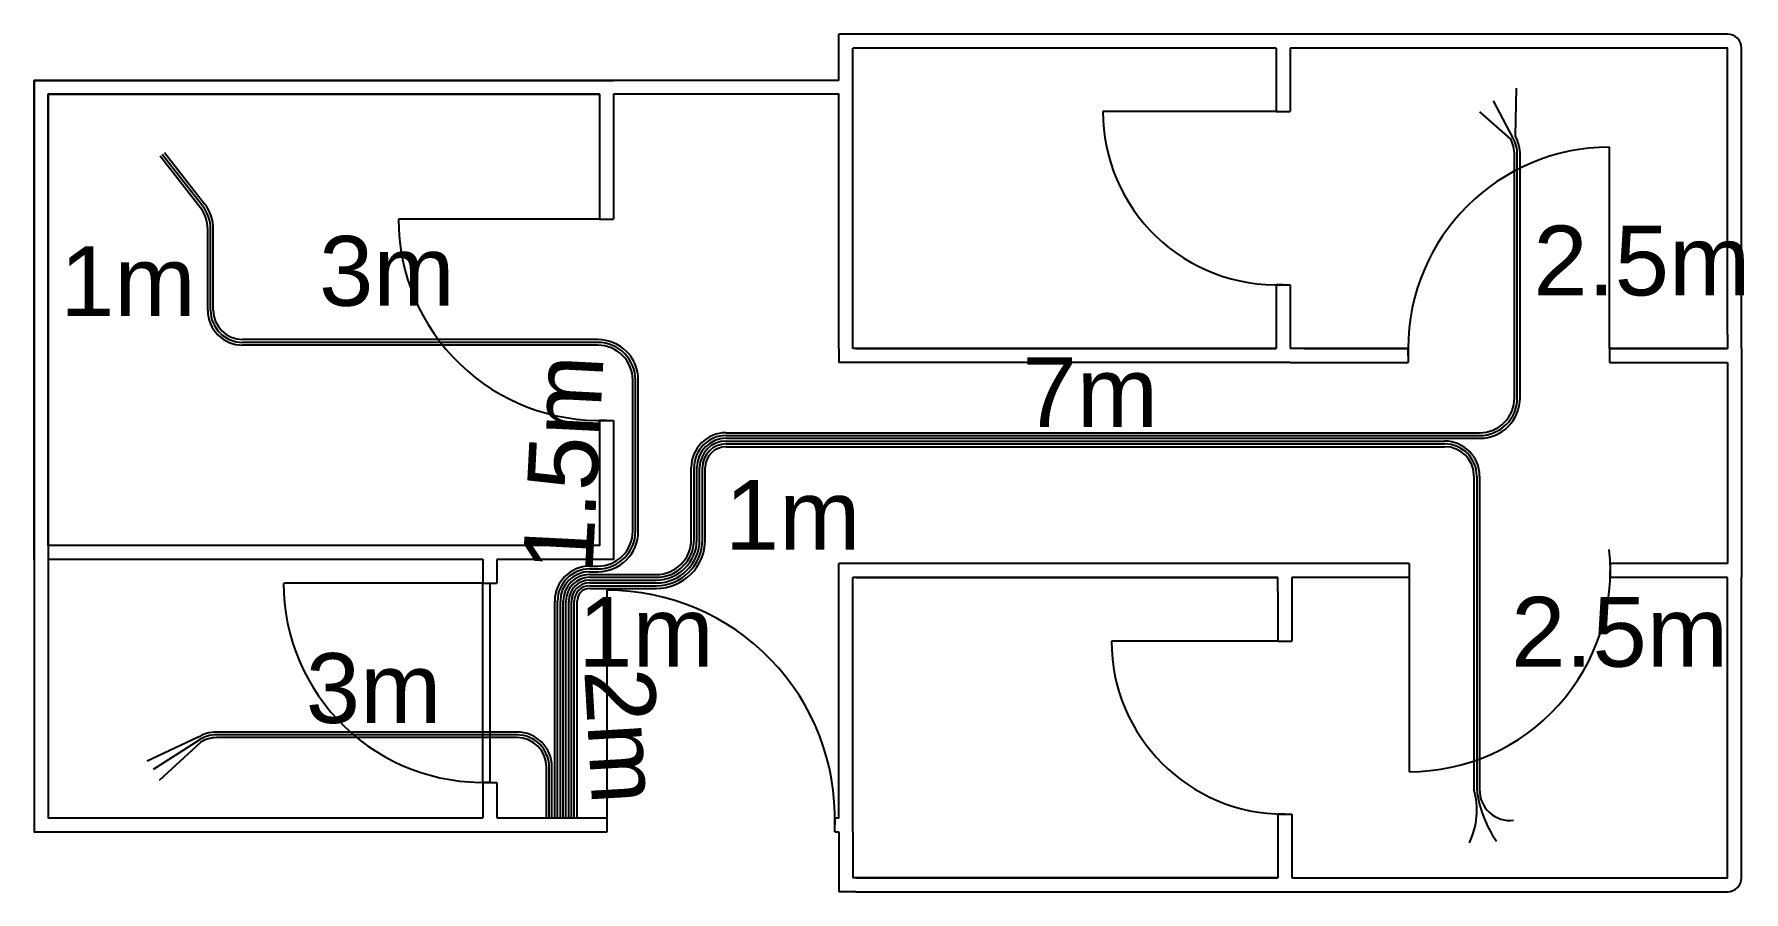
# Model space of a CAD drawing. Header units: millimetres. Extents: x -1169 to 5536, y 114 to 7943.
# Drawn here: x 3495.97 to 3508.21, y 4936.28 to 4942.42 of the extents above; entities that cross this region are included whole.
import ezdxf

# ---------------------------------------------------------------- set-up
doc = ezdxf.new("R2010")
doc.units = ezdxf.units.MM
doc.layers.add('canalizacion secundaria', color=5, linetype='Continuous')
doc.layers.add('cint', color=76, linetype='Continuous')
doc.styles.get("Standard").update_dxf_attribs({"font": 'arial.ttf'})

# ---------------------------------------------------------------- blocks, each defined once
blk = doc.blocks.new('dibujo4 (1)')
for p, q in [((1738.675, 2353.978), (1738.575, 2353.978)), ((1738.575, 2353.878), (1738.575, 2353.978)), ((1741.805, 2353.978), (1738.675, 2353.978)), ((1738.575, 2353.647), (1738.575, 2353.878)), ((1741.705, 2353.878), (1738.675, 2353.878)), ((1738.675, 2353.647), (1738.675, 2353.878)), ((1736.962, 2353.547), (1736.962, 2352.652)), ((1741.705, 2353.423), (1740.465, 2353.423)), ((1741.705, 2353.423), (1741.805, 2353.423)), ((1744.09, 2351.728), (1744.09, 2353.168)), ((1736.862, 2352.652), (1735.422, 2352.652)), ((1736.862, 2352.652), (1736.962, 2352.652)), ((1741.705, 2352.183), (1741.805, 2352.183)), ((1741.705, 2352.183), (1741.705, 2351.728)), ((1744.936, 2351.828), (1744.936, 2351.728)), ((1738.575, 2351.728), (1738.575, 2351.628)), ((1741.705, 2351.728), (1738.675, 2351.728)), ((1738.696, 2351.728), (1741.705, 2351.728)), ((1741.905, 2351.728), (1741.805, 2351.728)), ((1741.905, 2351.728), (1742.65, 2351.728)), ((1742.65, 2351.728), (1741.905, 2351.728)), ((1742.65, 2351.728), (1742.65, 2351.628)), ((1744.936, 2351.728), (1744.09, 2351.728)), ((1744.09, 2351.728), (1744.936, 2351.728)), ((1744.09, 2351.728), (1744.09, 2351.628)), ((1745.036, 2351.728), (1745.036, 2350.088)), ((1738.696, 2351.628), (1738.575, 2351.628)), ((1741.805, 2351.628), (1742.65, 2351.628)), ((1744.09, 2351.628), (1744.936, 2351.628)), ((1744.936, 2351.628), (1744.936, 2350.188)), ((1736.862, 2351.212), (1736.962, 2351.212)), ((1736.962, 2351.212), (1736.962, 2350.216)), ((1736.026, 2350.219), (1736.026, 2350.047)), ((1736.126, 2350.216), (1736.126, 2350.047)), ((1738.696, 2350.188), (1738.575, 2350.188)), ((1738.575, 2350.088), (1738.575, 2350.188)), ((1741.816, 2350.188), (1738.696, 2350.188)), ((1742.656, 2350.188), (1741.816, 2350.188)), ((1742.656, 2350.188), (1742.656, 2350.088)), ((1744.936, 2350.188), (1744.096, 2350.188)), ((1744.096, 2350.188), (1744.096, 2350.088)), ((1736.026, 2350.047), (1734.601, 2350.047)), ((1736.026, 2350.047), (1736.126, 2350.047)), ((1736.917, 2348.367), (1736.917, 2349.996)), ((1741.716, 2350.088), (1738.675, 2350.088)), ((1741.716, 2350.088), (1738.696, 2350.088)), ((1741.716, 2349.988), (1741.716, 2350.088)), ((1742.656, 2350.088), (1741.816, 2350.088)), ((1742.656, 2350.088), (1741.816, 2350.088)), ((1742.656, 2350.088), (1742.656, 2348.697)), ((1744.936, 2350.088), (1744.096, 2350.088)), ((1744.936, 2350.088), (1744.096, 2350.088)), ((1741.716, 2349.633), (1740.526, 2349.633)), ((1741.716, 2349.633), (1741.816, 2349.633)), ((1736.026, 2348.621), (1736.026, 2348.367)), ((1736.026, 2348.621), (1736.126, 2348.621)), ((1736.126, 2348.621), (1736.126, 2348.367)), ((1741.716, 2348.393), (1741.816, 2348.393)), ((1736.917, 2348.267), (1736.917, 2348.367)), ((1738.546, 2348.267), (1738.546, 2348.367)), ((1738.575, 2348.267), (1738.575, 2347.938)), ((1738.675, 2348.267), (1738.675, 2347.938)), ((1741.716, 2348.038), (1741.716, 2347.938)), ((1738.575, 2347.938), (1738.575, 2347.838)), ((1738.696, 2347.838), (1738.575, 2347.838))]:
    blk.add_line(p, q)
for points in [[(1745.036, 2351.728), (1745.036, 2353.878, 0.414214), (1744.936, 2353.978), (1741.805, 2353.978)], [(1738.696, 2347.838), (1744.936, 2347.838, 0.414214), (1745.036, 2347.938), (1745.036, 2350.088)]]:
    blk.add_lwpolyline(points, format="xyb")
for points in [[(1741.705, 2353.878), (1741.705, 2353.423)], [(1744.936, 2351.828), (1744.936, 2353.878), (1741.805, 2353.878)], [(1741.805, 2353.878), (1741.805, 2353.423)], [(1738.575, 2353.647), (1732.815, 2353.647), (1732.815, 2348.267), (1736.917, 2348.267)], [(1732.815, 2350.216), (1732.815, 2353.647), (1736.962, 2353.647)], [(1736.862, 2351.212), (1736.862, 2350.316), (1732.915, 2350.316), (1732.915, 2353.547), (1736.862, 2353.547), (1736.862, 2352.652)], [(1736.862, 2353.547), (1732.915, 2353.547), (1732.915, 2348.367), (1736.026, 2348.367)], [(1738.575, 2351.728), (1738.575, 2353.547), (1736.962, 2353.547)], [(1736.962, 2353.547), (1736.962, 2352.652)], [(1738.675, 2351.728), (1738.675, 2353.647)], [(1741.705, 2353.423), (1741.755, 2353.423)], [(1736.862, 2352.652), (1736.912, 2352.652)], [(1741.755, 2352.184), (1741.755, 2352.183), (1741.705, 2352.183)], [(1741.805, 2352.183), (1741.805, 2351.728)], [(1741.705, 2351.728), (1738.696, 2351.728)], [(1742.651, 2351.678), (1742.65, 2351.678), (1742.65, 2351.728)], [(1744.09, 2351.728), (1744.09, 2351.678)], [(1741.805, 2351.628), (1738.696, 2351.628)], [(1736.962, 2351.212), (1736.962, 2350.216), (1736.126, 2350.216)], [(1736.912, 2351.212), (1736.912, 2351.212), (1736.862, 2351.212)], [(1736.026, 2350.216), (1732.915, 2350.216)], [(1742.656, 2350.138), (1742.656, 2350.088)], [(1744.096, 2350.088), (1744.096, 2350.138)], [(1738.546, 2348.367), (1738.575, 2348.367), (1738.575, 2350.088)], [(1738.675, 2348.267), (1738.675, 2350.088)], [(1738.696, 2350.088), (1741.716, 2350.088)], [(1741.716, 2349.988), (1741.716, 2349.633)], [(1741.816, 2350.088), (1741.816, 2349.633)], [(1741.816, 2347.938), (1744.936, 2347.938), (1744.936, 2350.088)], [(1741.716, 2349.633), (1741.766, 2349.633)], [(1741.766, 2348.393), (1741.716, 2348.393), (1741.716, 2348.394)], [(1741.716, 2348.393), (1741.716, 2348.038)], [(1741.816, 2348.393), (1741.816, 2347.938)], [(1736.126, 2348.367), (1736.917, 2348.367)], [(1736.917, 2348.317), (1736.917, 2348.367)], [(1738.546, 2348.367), (1738.546, 2348.317), (1738.545, 2348.317)], [(1738.546, 2348.267), (1738.575, 2348.267)], [(1741.716, 2347.938), (1738.675, 2347.938)], [(1738.696, 2347.938), (1741.716, 2347.938)]]:
    blk.add_lwpolyline(points)
blk.add_lwpolyline([(1736.026, 2350.047), (1736.076, 2350.047), (1736.076, 2348.621), (1736.026, 2348.621)], close=True)
for centre, radius, start, end in [((1741.705, 2353.423), 1.24, 180, 272.3109), ((1744.09, 2351.728), 1.44, 90, 180), ((1736.862, 2352.652), 1.44, 180, 271.9898), ((1736.026, 2350.047), 1.426, 54.0951, 54.78), ((1742.656, 2350.138), 1.441, 270, 5.9756), ((1736.026, 2350.047), 1.426, 180, 272.0097), ((1736.917, 2348.367), 1.629, 358.2413, 90), ((1741.766, 2349.633), 1.24, 180, 270)]:
    blk.add_arc(centre, radius, start, end)
at = {"layer": 'cint'}
for p, q in [((1743.417, 2353.248), (1743.426, 2353.592)), ((1743.382, 2353.229), (1743.162, 2353.421)), ((1743.399, 2353.238), (1743.26, 2353.501)), ((1734.004, 2352.736), (1733.716, 2353.103)), ((1734.019, 2352.748), (1733.732, 2353.115)), ((1734.035, 2352.76), (1733.748, 2353.128)), ((1743.411, 2351.374), (1743.411, 2353.112)), ((1743.431, 2351.374), (1743.431, 2353.112)), ((1743.451, 2351.374), (1743.451, 2353.112)), ((1734.057, 2352.001), (1734.057, 2352.582)), ((1734.077, 2352.001), (1734.077, 2352.582)), ((1734.097, 2352.001), (1734.097, 2352.582)), ((1736.849, 2351.791), (1734.307, 2351.791)), ((1736.849, 2351.771), (1734.307, 2351.771)), ((1736.849, 2351.751), (1734.307, 2351.751)), ((1737.099, 2350.419), (1737.099, 2351.501)), ((1737.119, 2350.419), (1737.119, 2351.501)), ((1737.139, 2350.419), (1737.139, 2351.501)), ((1737.768, 2351.124), (1743.161, 2351.124)), ((1737.768, 2351.104), (1743.161, 2351.104)), ((1737.768, 2351.084), (1743.161, 2351.084)), ((1737.768, 2351.064), (1742.911, 2351.064)), ((1737.768, 2351.044), (1742.911, 2351.044)), ((1737.768, 2351.024), (1742.911, 2351.024)), ((1737.518, 2350.359), (1737.518, 2350.874)), ((1737.538, 2350.359), (1737.538, 2350.874)), ((1737.558, 2350.359), (1737.558, 2350.874)), ((1737.578, 2350.359), (1737.578, 2350.874)), ((1737.598, 2350.359), (1737.598, 2350.874)), ((1737.618, 2350.359), (1737.618, 2350.874)), ((1743.121, 2350.814), (1743.121, 2348.571)), ((1743.141, 2350.814), (1743.141, 2348.571)), ((1743.161, 2350.814), (1743.161, 2348.571)), ((1736.791, 2350.169), (1736.849, 2350.169)), ((1736.791, 2350.149), (1736.849, 2350.149)), ((1736.791, 2350.129), (1736.849, 2350.129)), ((1736.791, 2350.109), (1737.268, 2350.109)), ((1737.099, 2350.169), (1737.099, 2350.169)), ((1736.791, 2350.089), (1737.268, 2350.089)), ((1736.791, 2350.069), (1737.268, 2350.069)), ((1736.791, 2350.049), (1737.268, 2350.049)), ((1736.791, 2350.029), (1737.268, 2350.029)), ((1736.791, 2350.009), (1737.268, 2350.009)), ((1736.541, 2348.367), (1736.541, 2349.919)), ((1736.561, 2348.367), (1736.561, 2349.919)), ((1736.581, 2348.367), (1736.581, 2349.919)), ((1736.601, 2348.367), (1736.601, 2349.919)), ((1736.621, 2348.367), (1736.621, 2349.919)), ((1736.641, 2348.367), (1736.641, 2349.919)), ((1736.661, 2348.367), (1736.661, 2349.919)), ((1736.681, 2348.367), (1736.681, 2349.919)), ((1736.701, 2348.367), (1736.701, 2349.919)), ((1733.984, 2348.941), (1733.623, 2348.773)), ((1733.995, 2348.924), (1733.666, 2348.713)), ((1734.006, 2348.907), (1733.71, 2348.635)), ((1736.271, 2348.981), (1734.119, 2348.981)), ((1736.271, 2348.961), (1734.119, 2348.961)), ((1736.271, 2348.941), (1734.119, 2348.941)), ((1736.481, 2348.367), (1736.481, 2348.731)), ((1736.501, 2348.367), (1736.501, 2348.731)), ((1736.521, 2348.367), (1736.521, 2348.731))]:
    blk.add_line(p, q, dxfattribs=at)
for centre, radius, start, end in [((1743.161, 2353.112), 0.25, 0, 27.9212), ((1743.161, 2353.112), 0.27, 0, 27.9212), ((1743.161, 2353.112), 0.29, 0, 27.9212), ((1733.807, 2352.582), 0.25, 0, 38.0475), ((1733.807, 2352.582), 0.27, 0, 38.0475), ((1733.807, 2352.582), 0.29, 0, 38.0475), ((1734.307, 2352.001), 0.25, 180, 270), ((1734.307, 2352.001), 0.23, 180, 270), ((1734.307, 2352.001), 0.21, 180, 270), ((1736.849, 2351.501), 0.29, 0, 90), ((1736.849, 2351.501), 0.27, 0, 90), ((1736.849, 2351.501), 0.25, 0, 90), ((1743.161, 2351.374), 0.25, 270, 0), ((1743.161, 2351.374), 0.27, 270, 0), ((1743.161, 2351.374), 0.29, 270, 0), ((1737.768, 2350.874), 0.25, 90, 180), ((1737.768, 2350.874), 0.23, 90, 180), ((1737.768, 2350.874), 0.21, 90, 180), ((1737.768, 2350.874), 0.19, 90, 180), ((1737.768, 2350.874), 0.17, 90, 180), ((1737.768, 2350.874), 0.15, 90, 180), ((1742.911, 2350.814), 0.25, 0, 90), ((1742.911, 2350.814), 0.23, 0, 90), ((1742.911, 2350.814), 0.21, 0, 90), ((1736.849, 2350.419), 0.25, 270, 0), ((1736.849, 2350.419), 0.27, 270, 0), ((1736.849, 2350.419), 0.29, 270, 0), ((1737.268, 2350.359), 0.25, 270, 0), ((1737.268, 2350.359), 0.27, 270, 0), ((1737.268, 2350.359), 0.29, 270, 0), ((1737.268, 2350.359), 0.31, 270, 0), ((1737.268, 2350.359), 0.33, 270, 0), ((1737.268, 2350.359), 0.35, 270, 0), ((1736.791, 2349.919), 0.25, 90, 180), ((1736.791, 2349.919), 0.23, 90, 180), ((1736.791, 2349.919), 0.21, 90, 180), ((1736.791, 2349.919), 0.21, 90, 180), ((1736.791, 2349.919), 0.19, 90, 180), ((1736.791, 2349.919), 0.17, 90, 180), ((1736.791, 2349.919), 0.15, 90, 180), ((1736.791, 2349.919), 0.13, 90, 180), ((1736.791, 2349.919), 0.11, 90, 180), ((1736.791, 2349.919), 0.09, 90, 180), ((1734.119, 2348.731), 0.25, 90, 122.715), ((1734.119, 2348.731), 0.23, 90, 122.715), ((1734.119, 2348.731), 0.21, 90, 122.715), ((1736.271, 2348.731), 0.25, 0, 90), ((1736.271, 2348.731), 0.23, 0, 90), ((1736.271, 2348.731), 0.21, 0, 90), ((1742.593, 2348.421), 0.548, 334.9817, 15.8417), ((1743.972, 2348.674), 0.838, 187.0483, 214.4943), ((1743.378, 2348.565), 0.217, 178.427, 277.0234)]:
    blk.add_arc(centre, radius, start, end, dxfattribs=at)
for s, p in [('2.5m', (1743.546, 2352.107)), ('1m', (1733, 2351.959)), ('3m', (1734.854, 2352.033)), ('7m', (1739.889, 2351.165)), ('1m', (1737.759, 2350.286)), ('1m', (1736.709, 2349.449)), ('2.5m', (1743.387, 2349.449)), ('3m', (1734.759, 2349.046))]:
    blk.add_text(s, height=0.5, dxfattribs=at).set_placement(p)
for s, rotation, p in [('1.5m', 87.0621, (1736.811, 2350.118)), ('2m', 273.3691, (1736.752, 2349.423))]:
    blk.add_text(s, height=0.5, rotation=rotation, dxfattribs=at).set_placement(p)

msp = doc.modelspace()

# ---------------------------------------------------------------- block references
at = {"layer": 'canalizacion secundaria'}
msp.add_blockref('dibujo4 (1)', (1763.158, 2588.446), dxfattribs=at)

doc.saveas('drawing.dxf')
